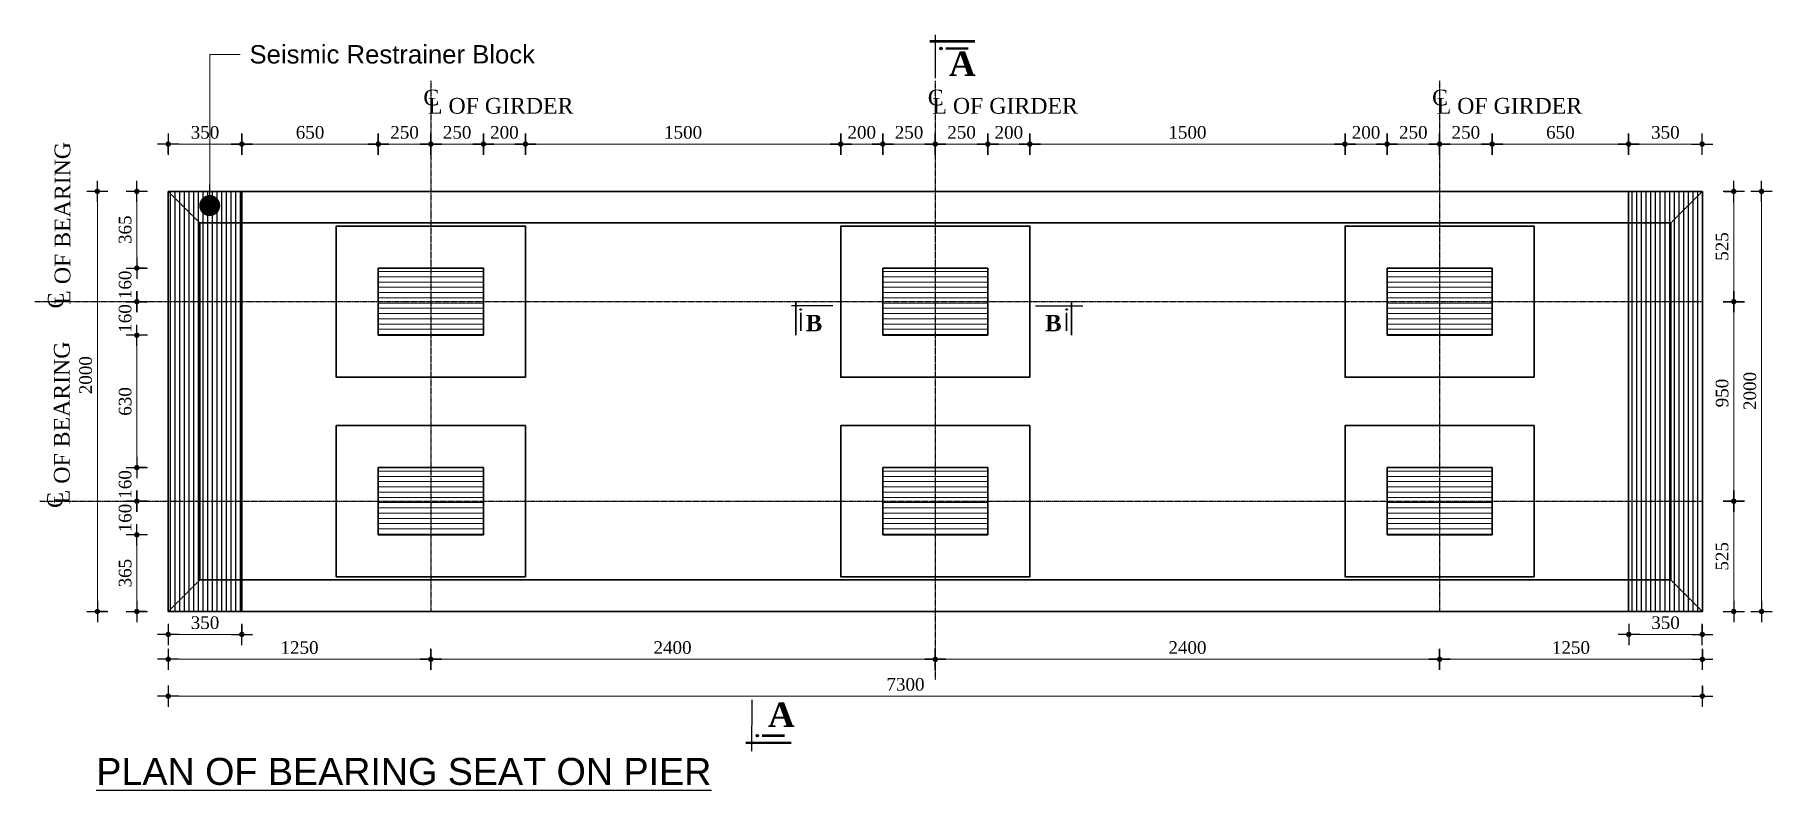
# Model space of a CAD drawing. Header units: millimetres. Extents: x -29779 to 80452, y -13100 to 39577.
# Drawn here: x -2467 to 5800, y -13100 to -9503 of the extents above; entities that cross this region are included whole.
import ezdxf

# ---------------------------------------------------------------- set-up
doc = ezdxf.new("R2010")
doc.units = ezdxf.units.MM
doc.header["$LTSCALE"] = 3
doc.linetypes.add('CENTER', pattern=[50.8, 31.75, -6.35, 6.35, -6.35])
doc.linetypes.add('DASHED', pattern=[19.05, 12.7, -6.35])
for name, color, linetype in [('Center Line', 34, 'Continuous'), ('dim', 4, 'Continuous'), ('Hatching', 35, 'Continuous'), ('Text', 7, 'Continuous')]:
    doc.layers.add(name, color=color, linetype=linetype)
for name, color, linetype, lineweight in [('Dimision', 4, 'Continuous', 13), ('hatch', 253, 'Continuous', 13), ('Pire Line', 11, 'Continuous', 30), ('Structue', 200, 'Continuous', 20)]:
    doc.layers.add(name, color=color, linetype=linetype, lineweight=lineweight)
doc.styles.add('Arial', font='arial.ttf', dxfattribs={"height": 85})
doc.styles.add('ROMANS', font='arial.ttf', dxfattribs={"height": 200})
doc.styles.get("Standard").update_dxf_attribs({"font": 'times.ttf'})
doc.dimstyles.new('Copy of ISO-90', dxfattribs={"dimtxt": 90, "dimasz": 0.7, "dimexe": 1, "dimexo": 60, "dimgap": 75, "dimtad": 1, "dimdec": 0, "dimlfac": -1, "dimzin": 1, "dimdsep": 46, "dimtxsty": 'Standard', "dimblk": 'DIM', "dimcen": 60, "dimclrd": 256, "dimclre": 256, "dimclrt": 256, "dimadec": 0, "dimazin": 0, "dimtfac": 1, "dimtdec": 0, "dimtix": 1, "dimtofl": 0, "dimtmove": 0, "dimatfit": 3, "dimldrblk": 'DOT', "dimfxl": 60, "dimfxlon": 1, "dimtolj": 1, "dimlwd": -1, "dimarcsym": 0})
doc.dimstyles.new('ISO-25', dxfattribs={"dimtxt": 15, "dimasz": 15, "dimexe": 20, "dimexo": 10.625, "dimgap": 15, "dimtad": 1, "dimdec": 1, "dimdsep": 46, "dimtxsty": 'Standard', "dimblk": 'DOT', "dimcen": 2.5, "dimclrd": 256, "dimclre": 256, "dimclrt": 256, "dimadec": 0, "dimazin": 0, "dimtfac": 1, "dimtdec": 1, "dimtix": 1, "dimtmove": 0, "dimatfit": 3, "dimldrblk": 'DOT', "dimfxl": 1, "dimlwd": -1, "dimarcsym": 0})
pattern_1 = [(90, (-399.633, -19430.44), (-22.225, 1e-15), [])]

msp = doc.modelspace()

# ---------------------------------------------------------------- texts
at = {"layer": 'Text', "style": 'Arial'}
msp.add_text('%%UPLAN OF BEARING SEAT ON PIER', height=128.25, dxfattribs=at).set_placement((-2174.49, -13074.27))
at = {"layer": 'Text', "insert": (-1445.62, -9552.42), "char_height": 87.5, "width": 1603.1605, "attachment_point": 1, "style": 'ROMANS'}
msp.add_mtext('Seismic Restrainer Block', dxfattribs=at)
at = {"layer": 'Text'}
for s, insert, char_height, width, attachment_point in [('{\\fTimes New Roman|b1|i0|c0|p18;A}', (1882.51, -9582.38), 117, 221.501, 1), ('{\\fTimes New Roman|b1|i0|c0|p18;B}', (1201.19, -10914.89), 78, 147.6673, 7), ('{\\fTimes New Roman|b1|i0|c0|p18;B}', (2418.64, -10914.89), 78, 147.6673, 9), ('{\\fTimes New Roman|b1|i0|c0|p18;A}', (1021.39, -12798.57), 117, 221.501, 7)]:
    msp.add_mtext(s, dxfattribs=dict(at, insert=insert, char_height=char_height, width=width, attachment_point=attachment_point))
at = {"layer": 'Text', "ltscale": 10, "char_height": 75, "width": 8235.4588, "attachment_point": 1}
for s, insert in [('C', (-618.41, -9764.51)), ('L OF GIRDER', (-596.3, -9803.85)), ('C', (1781.96, -9764.51)), ('L OF GIRDER', (1804.06, -9803.85)), ('C', (4181.59, -9764.51)), ('L OF GIRDER', (4203.7, -9803.85))]:
    msp.add_mtext(s, dxfattribs=dict(at, insert=insert))
at = {"layer": 'Text', "ltscale": 10, "char_height": 75, "width": 8235.4588, "attachment_point": 1, "rotation": 90}
for s, insert in [('L OF BEARING', (-2373.1, -10787.84)), ('C', (-2405, -10805.93)), ('L OF BEARING', (-2376.3, -11737.84)), ('C', (-2408.2, -11755.93))]:
    msp.add_mtext(s, dxfattribs=dict(at, insert=insert))

# ---------------------------------------------------------------- blocks, each defined once
blk = doc.blocks.new('DIM')
at = {"layer": 'dim'}
for p, q in [((-101, 0), (101, 0)), ((0, -101), (0, 101))]:
    blk.add_line(p, q, dxfattribs=at)
at = {"layer": 'dim', "const_width": 25.4}
blk.add_lwpolyline([(-13, 0, 1), (13, 0, 1)], format="xyb", close=True, dxfattribs=at)
blk = doc.blocks.new('*D28')
at = {"layer": 'Defpoints', "color": 0, "linetype": 'Continuous', "ltscale": 0.1, "transparency": 16777216}
for p in [(-1832.3, -12193.1), (-582.7, -12255.6), (-582.7, -12476.4)]:
    blk.add_point(p, dxfattribs=at)
at = {"layer": 'Dimision', "linetype": 'Continuous', "lineweight": -2, "ltscale": 0.1, "transparency": 16777216}
for p, q in [((-1832.3, -12431.4), (-1832.3, -12477.4)), ((-582.7, -12431.4), (-582.7, -12477.4))]:
    blk.add_line(p, q, dxfattribs=at)
at = {"layer": 'Dimision', "linetype": 'Continuous', "ltscale": 0.1, "transparency": 16777216}
blk.add_line((-1831.8, -12476.4), (-583.2, -12476.4), dxfattribs=at)
at = {"layer": 'Dimision', "linetype": 'Continuous', "ltscale": 0.1, "transparency": 16777216, "xscale": 0.5, "yscale": 0.5, "zscale": 0.5, "rotation": 180}
blk.add_blockref('DIM', (-1832.3, -12476.4), dxfattribs=at)
at = {"layer": 'Dimision', "linetype": 'Continuous', "ltscale": 0.1, "transparency": 16777216, "xscale": 0.5, "yscale": 0.5, "zscale": 0.5}
blk.add_blockref('DIM', (-582.7, -12476.4), dxfattribs=at)
at = {"layer": 'Dimision', "linetype": 'Continuous', "ltscale": 0.1, "transparency": 16777216, "insert": (-1207.5, -12420.8), "char_height": 60, "attachment_point": 5}
blk.add_mtext('\\A1;1250', dxfattribs=at)
blk = doc.blocks.new('_Dot')
at = {"color": 0, "linetype": 'ByBlock', "lineweight": -2}
blk.add_line((-0.5, 0), (-1, 0), dxfattribs=at)
at = {"color": 0, "linetype": 'ByBlock', "const_width": 0.5}
blk.add_lwpolyline([(-0.25, 0, 1), (0.25, 0, 1)], format="xyb", close=True, dxfattribs=at)
blk = doc.blocks.new('*D29')
at = {"layer": 'Defpoints', "color": 0, "linetype": 'Continuous', "ltscale": 0.1, "transparency": 16777216}
for p in [(-582.7, -12254.6), (1817.7, -12263.8), (1817.7, -12476.4)]:
    blk.add_point(p, dxfattribs=at)
at = {"layer": 'Dimision', "linetype": 'Continuous', "lineweight": -2, "ltscale": 0.1, "transparency": 16777216}
for p, q in [((-582.7, -12431.4), (-582.7, -12477.4)), ((1817.7, -12431.4), (1817.7, -12477.4))]:
    blk.add_line(p, q, dxfattribs=at)
at = {"layer": 'Dimision', "linetype": 'Continuous', "ltscale": 0.1, "transparency": 16777216}
blk.add_line((-582.2, -12476.4), (1817.2, -12476.4), dxfattribs=at)
at = {"layer": 'Dimision', "linetype": 'Continuous', "ltscale": 0.1, "transparency": 16777216, "xscale": 0.5, "yscale": 0.5, "zscale": 0.5, "rotation": 180}
blk.add_blockref('DIM', (-582.7, -12476.4), dxfattribs=at)
at = {"layer": 'Dimision', "linetype": 'Continuous', "ltscale": 0.1, "transparency": 16777216, "xscale": 0.5, "yscale": 0.5, "zscale": 0.5}
blk.add_blockref('DIM', (1817.7, -12476.4), dxfattribs=at)
at = {"layer": 'Dimision', "linetype": 'Continuous', "ltscale": 0.1, "transparency": 16777216, "insert": (567.5, -12420.8), "char_height": 60, "attachment_point": 5}
blk.add_mtext('\\A1;2400', dxfattribs=at)
blk = doc.blocks.new('*D30')
at = {"layer": 'Defpoints', "color": 0, "linetype": 'Continuous', "ltscale": 0.1, "transparency": 16777216}
for p in [(5467.7, -12248.8), (-1832.3, -12426.2), (5467.7, -12651.6)]:
    blk.add_point(p, dxfattribs=at)
at = {"layer": 'Dimision', "linetype": 'Continuous', "lineweight": -2, "ltscale": 0.1, "transparency": 16777216}
for p, q in [((-1832.3, -12606.6), (-1832.3, -12652.6)), ((5467.7, -12606.6), (5467.7, -12652.6))]:
    blk.add_line(p, q, dxfattribs=at)
at = {"layer": 'Dimision', "linetype": 'Continuous', "ltscale": 0.1, "transparency": 16777216}
blk.add_line((-1831.8, -12651.6), (5467.2, -12651.6), dxfattribs=at)
at = {"layer": 'Dimision', "linetype": 'Continuous', "ltscale": 0.1, "transparency": 16777216, "xscale": 0.5, "yscale": 0.5, "zscale": 0.5, "rotation": 180}
blk.add_blockref('DIM', (-1832.3, -12651.6), dxfattribs=at)
at = {"layer": 'Dimision', "linetype": 'Continuous', "ltscale": 0.1, "transparency": 16777216, "xscale": 0.5, "yscale": 0.5, "zscale": 0.5}
blk.add_blockref('DIM', (5467.7, -12651.6), dxfattribs=at)
at = {"layer": 'Dimision', "linetype": 'Continuous', "ltscale": 0.1, "transparency": 16777216, "insert": (1675.9, -12596), "char_height": 60, "attachment_point": 5}
blk.add_mtext('\\A1;7300', dxfattribs=at)
blk = doc.blocks.new('*D31')
at = {"layer": 'Defpoints', "color": 0, "linetype": 'Continuous', "ltscale": 0.1, "transparency": 16777216}
for p in [(5392.9, -10248.8), (5617.2, -10248.8), (5395, -10773.8)]:
    blk.add_point(p, dxfattribs=at)
at = {"layer": 'Dimision', "linetype": 'Continuous', "lineweight": -2, "ltscale": 0.1, "transparency": 16777216}
for p, q in [((5572.2, -10248.8), (5618.2, -10248.8)), ((5572.2, -10773.8), (5618.2, -10773.8))]:
    blk.add_line(p, q, dxfattribs=at)
at = {"layer": 'Dimision', "linetype": 'Continuous', "ltscale": 0.1, "transparency": 16777216}
blk.add_line((5617.2, -10773.3), (5617.2, -10249.3), dxfattribs=at)
at = {"layer": 'Dimision', "linetype": 'Continuous', "ltscale": 0.1, "transparency": 16777216, "xscale": 0.5, "yscale": 0.5, "zscale": 0.5}
for p, rotation in [((5617.2, -10248.8), 90), ((5617.2, -10773.8), 270)]:
    blk.add_blockref('DIM', p, dxfattribs=dict(at, rotation=rotation))
at = {"layer": 'Dimision', "linetype": 'Continuous', "ltscale": 0.1, "transparency": 16777216, "insert": (5561.7, -10511.3), "char_height": 60, "attachment_point": 5, "rotation": 90}
blk.add_mtext('\\A1;525', dxfattribs=at)
blk = doc.blocks.new('*D32')
at = {"layer": 'Defpoints', "color": 0, "linetype": 'Continuous', "ltscale": 0.1, "transparency": 16777216}
for p in [(-2169.6, -10248.8), (-1949.7, -10248.8), (-1995.3, -12248.8)]:
    blk.add_point(p, dxfattribs=at)
at = {"layer": 'Dimision', "linetype": 'Continuous', "lineweight": -2, "ltscale": 0.1, "transparency": 16777216}
for p, q in [((-2124.6, -10248.8), (-2170.6, -10248.8)), ((-2124.6, -12248.8), (-2170.6, -12248.8))]:
    blk.add_line(p, q, dxfattribs=at)
at = {"layer": 'Dimision', "linetype": 'Continuous', "ltscale": 0.1, "transparency": 16777216}
blk.add_line((-2169.6, -12248.3), (-2169.6, -10249.3), dxfattribs=at)
at = {"layer": 'Dimision', "linetype": 'Continuous', "ltscale": 0.1, "transparency": 16777216, "xscale": 0.5, "yscale": 0.5, "zscale": 0.5}
for p, rotation in [((-2169.6, -10248.8), 90), ((-2169.6, -12248.8), 270)]:
    blk.add_blockref('DIM', p, dxfattribs=dict(at, rotation=rotation))
at = {"layer": 'Dimision', "linetype": 'Continuous', "ltscale": 0.1, "transparency": 16777216, "insert": (-2225.1, -11123.8), "char_height": 60, "attachment_point": 5, "rotation": 90}
blk.add_mtext('\\A1;2000', dxfattribs=at)
blk = doc.blocks.new('*D33')
at = {"layer": 'Defpoints', "color": 0, "linetype": 'Continuous', "ltscale": 0.1, "transparency": 16777216}
for p in [(5395, -11723.8), (5392.9, -12248.8), (5617.2, -12248.8)]:
    blk.add_point(p, dxfattribs=at)
at = {"layer": 'Dimision', "linetype": 'Continuous', "lineweight": -2, "ltscale": 0.1, "transparency": 16777216}
for p, q in [((5572.2, -11723.8), (5618.2, -11723.8)), ((5572.2, -12248.8), (5618.2, -12248.8))]:
    blk.add_line(p, q, dxfattribs=at)
at = {"layer": 'Dimision', "linetype": 'Continuous', "ltscale": 0.1, "transparency": 16777216}
blk.add_line((5617.2, -11724.3), (5617.2, -12248.3), dxfattribs=at)
at = {"layer": 'Dimision', "linetype": 'Continuous', "ltscale": 0.1, "transparency": 16777216, "xscale": 0.5, "yscale": 0.5, "zscale": 0.5}
for p, rotation in [((5617.2, -11723.8), 90), ((5617.2, -12248.8), 270)]:
    blk.add_blockref('DIM', p, dxfattribs=dict(at, rotation=rotation))
at = {"layer": 'Dimision', "linetype": 'Continuous', "ltscale": 0.1, "transparency": 16777216, "insert": (5561.7, -11986.3), "char_height": 60, "attachment_point": 5, "rotation": 90}
blk.add_mtext('\\A1;525', dxfattribs=at)
blk = doc.blocks.new('*D34')
at = {"layer": 'Defpoints', "color": 0, "linetype": 'Continuous', "ltscale": 0.1, "transparency": 16777216}
for p in [(5445.7, -10773.8), (5443.6, -11723.8), (5617.5, -11723.8)]:
    blk.add_point(p, dxfattribs=at)
at = {"layer": 'Dimision', "linetype": 'Continuous', "lineweight": -2, "ltscale": 0.1, "transparency": 16777216}
for p, q in [((5572.5, -10773.8), (5618.5, -10773.8)), ((5572.5, -11723.8), (5618.5, -11723.8))]:
    blk.add_line(p, q, dxfattribs=at)
at = {"layer": 'Dimision', "linetype": 'Continuous', "ltscale": 0.1, "transparency": 16777216}
blk.add_line((5617.5, -10774.3), (5617.5, -11723.3), dxfattribs=at)
at = {"layer": 'Dimision', "linetype": 'Continuous', "ltscale": 0.1, "transparency": 16777216, "xscale": 0.5, "yscale": 0.5, "zscale": 0.5}
for p, rotation in [((5617.5, -10773.8), 90), ((5617.5, -11723.8), 270)]:
    blk.add_blockref('DIM', p, dxfattribs=dict(at, rotation=rotation))
at = {"layer": 'Dimision', "linetype": 'Continuous', "ltscale": 0.1, "transparency": 16777216, "insert": (5561.9, -11208.8), "char_height": 60, "attachment_point": 5, "rotation": 90}
blk.add_mtext('\\A1;950', dxfattribs=at)
blk = doc.blocks.new('*D35')
at = {"layer": 'Defpoints', "color": 0, "linetype": 'Continuous', "ltscale": 0.1, "transparency": 16777216}
for p in [(-582.7, -10023.6), (-582.7, -10463.8), (-832.7, -10928.8)]:
    blk.add_point(p, dxfattribs=at)
at = {"layer": 'Dimision', "linetype": 'Continuous', "lineweight": -2, "ltscale": 0.1, "transparency": 16777216}
for p, q in [((-832.7, -10068.6), (-832.7, -10022.6)), ((-582.7, -10068.6), (-582.7, -10022.6))]:
    blk.add_line(p, q, dxfattribs=at)
at = {"layer": 'Dimision', "linetype": 'Continuous', "ltscale": 0.1, "transparency": 16777216}
blk.add_line((-832.2, -10023.6), (-583.2, -10023.6), dxfattribs=at)
at = {"layer": 'Dimision', "linetype": 'Continuous', "ltscale": 0.1, "transparency": 16777216, "xscale": 0.5, "yscale": 0.5, "zscale": 0.5, "rotation": 180}
blk.add_blockref('DIM', (-832.7, -10023.6), dxfattribs=at)
at = {"layer": 'Dimision', "linetype": 'Continuous', "ltscale": 0.1, "transparency": 16777216, "xscale": 0.5, "yscale": 0.5, "zscale": 0.5}
blk.add_blockref('DIM', (-582.7, -10023.6), dxfattribs=at)
at = {"layer": 'Dimision', "linetype": 'Continuous', "ltscale": 0.1, "transparency": 16777216, "insert": (-707.7, -9968.1), "char_height": 60, "attachment_point": 5}
blk.add_mtext('\\A1;250', dxfattribs=at)
blk = doc.blocks.new('*D36')
at = {"layer": 'Defpoints', "color": 0, "linetype": 'Continuous', "ltscale": 0.1, "transparency": 16777216}
for p in [(-332.7, -10023.6), (-582.7, -10463.8), (-332.7, -10928.8)]:
    blk.add_point(p, dxfattribs=at)
at = {"layer": 'Dimision', "linetype": 'Continuous', "lineweight": -2, "ltscale": 0.1, "transparency": 16777216}
for p, q in [((-582.7, -10068.6), (-582.7, -10022.6)), ((-332.7, -10068.6), (-332.7, -10022.6))]:
    blk.add_line(p, q, dxfattribs=at)
at = {"layer": 'Dimision', "linetype": 'Continuous', "ltscale": 0.1, "transparency": 16777216}
blk.add_line((-582.2, -10023.6), (-333.2, -10023.6), dxfattribs=at)
at = {"layer": 'Dimision', "linetype": 'Continuous', "ltscale": 0.1, "transparency": 16777216, "xscale": 0.5, "yscale": 0.5, "zscale": 0.5, "rotation": 180}
blk.add_blockref('DIM', (-582.7, -10023.6), dxfattribs=at)
at = {"layer": 'Dimision', "linetype": 'Continuous', "ltscale": 0.1, "transparency": 16777216, "xscale": 0.5, "yscale": 0.5, "zscale": 0.5}
blk.add_blockref('DIM', (-332.7, -10023.6), dxfattribs=at)
at = {"layer": 'Dimision', "linetype": 'Continuous', "ltscale": 0.1, "transparency": 16777216, "insert": (-457.7, -9968.1), "char_height": 60, "attachment_point": 5}
blk.add_mtext('\\A1;250', dxfattribs=at)
blk = doc.blocks.new('*D37')
at = {"layer": 'Defpoints', "color": 0, "linetype": 'Continuous', "ltscale": 0.1, "transparency": 16777216}
for p in [(-832.7, -10023.6), (-1482.3, -10248.8), (-832.7, -10248.8)]:
    blk.add_point(p, dxfattribs=at)
at = {"layer": 'Dimision', "linetype": 'Continuous', "lineweight": -2, "ltscale": 0.1, "transparency": 16777216}
for p, q in [((-1482.3, -10068.6), (-1482.3, -10022.6)), ((-832.7, -10068.6), (-832.7, -10022.6))]:
    blk.add_line(p, q, dxfattribs=at)
at = {"layer": 'Dimision', "linetype": 'Continuous', "ltscale": 0.1, "transparency": 16777216}
blk.add_line((-1481.8, -10023.6), (-833.2, -10023.6), dxfattribs=at)
at = {"layer": 'Dimision', "linetype": 'Continuous', "ltscale": 0.1, "transparency": 16777216, "xscale": 0.5, "yscale": 0.5, "zscale": 0.5, "rotation": 180}
blk.add_blockref('DIM', (-1482.3, -10023.6), dxfattribs=at)
at = {"layer": 'Dimision', "linetype": 'Continuous', "ltscale": 0.1, "transparency": 16777216, "xscale": 0.5, "yscale": 0.5, "zscale": 0.5}
blk.add_blockref('DIM', (-832.7, -10023.6), dxfattribs=at)
at = {"layer": 'Dimision', "linetype": 'Continuous', "ltscale": 0.1, "transparency": 16777216, "insert": (-1157.5, -9968.1), "char_height": 60, "attachment_point": 5}
blk.add_mtext('\\A1;650', dxfattribs=at)
blk = doc.blocks.new('*D38')
at = {"layer": 'Defpoints', "color": 0, "linetype": 'Continuous', "ltscale": 0.1, "transparency": 16777216}
for p in [(-132.7, -10023.6), (-332.7, -10248.8), (-132.7, -10248.8)]:
    blk.add_point(p, dxfattribs=at)
at = {"layer": 'Dimision', "linetype": 'Continuous', "lineweight": -2, "ltscale": 0.1, "transparency": 16777216}
for p, q in [((-332.7, -10068.6), (-332.7, -10022.6)), ((-132.7, -10068.6), (-132.7, -10022.6))]:
    blk.add_line(p, q, dxfattribs=at)
at = {"layer": 'Dimision', "linetype": 'Continuous', "ltscale": 0.1, "transparency": 16777216}
blk.add_line((-332.2, -10023.6), (-133.2, -10023.6), dxfattribs=at)
at = {"layer": 'Dimision', "linetype": 'Continuous', "ltscale": 0.1, "transparency": 16777216, "xscale": 0.5, "yscale": 0.5, "zscale": 0.5, "rotation": 180}
blk.add_blockref('DIM', (-332.7, -10023.6), dxfattribs=at)
at = {"layer": 'Dimision', "linetype": 'Continuous', "ltscale": 0.1, "transparency": 16777216, "xscale": 0.5, "yscale": 0.5, "zscale": 0.5}
blk.add_blockref('DIM', (-132.7, -10023.6), dxfattribs=at)
at = {"layer": 'Dimision', "linetype": 'Continuous', "ltscale": 0.1, "transparency": 16777216, "insert": (-232.7, -9968.1), "char_height": 60, "attachment_point": 5}
blk.add_mtext('\\A1;200', dxfattribs=at)
blk = doc.blocks.new('*D39')
at = {"layer": 'Defpoints', "color": 0, "linetype": 'Continuous', "ltscale": 0.1, "transparency": 16777216}
for p in [(1367.7, -10023.6), (-132.7, -10398.8), (1367.7, -10672.4)]:
    blk.add_point(p, dxfattribs=at)
at = {"layer": 'Dimision', "linetype": 'Continuous', "lineweight": -2, "ltscale": 0.1, "transparency": 16777216}
for p, q in [((-132.7, -10068.6), (-132.7, -10022.6)), ((1367.7, -10068.6), (1367.7, -10022.6))]:
    blk.add_line(p, q, dxfattribs=at)
at = {"layer": 'Dimision', "linetype": 'Continuous', "ltscale": 0.1, "transparency": 16777216}
blk.add_line((-132.2, -10023.6), (1367.2, -10023.6), dxfattribs=at)
at = {"layer": 'Dimision', "linetype": 'Continuous', "ltscale": 0.1, "transparency": 16777216, "xscale": 0.5, "yscale": 0.5, "zscale": 0.5, "rotation": 180}
blk.add_blockref('DIM', (-132.7, -10023.6), dxfattribs=at)
at = {"layer": 'Dimision', "linetype": 'Continuous', "ltscale": 0.1, "transparency": 16777216, "xscale": 0.5, "yscale": 0.5, "zscale": 0.5}
blk.add_blockref('DIM', (1367.7, -10023.6), dxfattribs=at)
at = {"layer": 'Dimision', "linetype": 'Continuous', "ltscale": 0.1, "transparency": 16777216, "insert": (617.5, -9968.1), "char_height": 60, "attachment_point": 5}
blk.add_mtext('\\A1;1500', dxfattribs=at)
blk = doc.blocks.new('*D40')
at = {"layer": 'Defpoints', "color": 0, "linetype": 'Continuous', "ltscale": 0.1, "transparency": 16777216}
for p in [(-1482.3, -10023.6), (-1832.3, -10248.8), (-1482.3, -10248.8)]:
    blk.add_point(p, dxfattribs=at)
at = {"layer": 'Dimision', "linetype": 'Continuous', "lineweight": -2, "ltscale": 0.1, "transparency": 16777216}
for p, q in [((-1832.3, -10068.6), (-1832.3, -10022.6)), ((-1482.3, -10068.6), (-1482.3, -10022.6))]:
    blk.add_line(p, q, dxfattribs=at)
at = {"layer": 'Dimision', "linetype": 'Continuous', "ltscale": 0.1, "transparency": 16777216}
blk.add_line((-1831.8, -10023.6), (-1482.8, -10023.6), dxfattribs=at)
at = {"layer": 'Dimision', "linetype": 'Continuous', "ltscale": 0.1, "transparency": 16777216, "xscale": 0.5, "yscale": 0.5, "zscale": 0.5, "rotation": 180}
blk.add_blockref('DIM', (-1832.3, -10023.6), dxfattribs=at)
at = {"layer": 'Dimision', "linetype": 'Continuous', "ltscale": 0.1, "transparency": 16777216, "xscale": 0.5, "yscale": 0.5, "zscale": 0.5}
blk.add_blockref('DIM', (-1482.3, -10023.6), dxfattribs=at)
at = {"layer": 'Dimision', "linetype": 'Continuous', "ltscale": 0.1, "transparency": 16777216, "insert": (-1657.3, -9968.1), "char_height": 60, "attachment_point": 5}
blk.add_mtext('\\A1;350', dxfattribs=at)
blk = doc.blocks.new('*D41')
at = {"layer": 'Defpoints', "color": 0, "linetype": 'Continuous', "ltscale": 0.1, "transparency": 16777216}
for p in [(5720.2, -10248.8), (5749.6, -10248.8), (5720.2, -12248.8)]:
    blk.add_point(p, dxfattribs=at)
at = {"layer": 'Dimision', "linetype": 'Continuous', "lineweight": -2, "ltscale": 0.1, "transparency": 16777216}
for p, q in [((5749.6, -10248.8), (5750.6, -10248.8)), ((5749.6, -12248.8), (5750.6, -12248.8))]:
    blk.add_line(p, q, dxfattribs=at)
at = {"layer": 'Dimision', "linetype": 'Continuous', "ltscale": 0.1, "transparency": 16777216}
blk.add_line((5749.6, -12248.3), (5749.6, -10249.3), dxfattribs=at)
at = {"layer": 'Dimision', "linetype": 'Continuous', "ltscale": 0.1, "transparency": 16777216, "xscale": 0.5, "yscale": 0.5, "zscale": 0.5}
for p, rotation in [((5749.6, -10248.8), 90), ((5749.6, -12248.8), 270)]:
    blk.add_blockref('DIM', p, dxfattribs=dict(at, rotation=rotation))
at = {"layer": 'Dimision', "linetype": 'Continuous', "ltscale": 0.1, "transparency": 16777216, "insert": (5694.1, -11198.8), "char_height": 60, "attachment_point": 5, "rotation": 90}
blk.add_mtext('\\A1;2000', dxfattribs=at)
blk = doc.blocks.new('*D43')
at = {"layer": 'Defpoints', "color": 0, "linetype": 'Continuous', "ltscale": 0.1, "transparency": 16777216}
for p in [(5467.7, -12193.1), (4217.3, -12255.6), (4217.3, -12476.4)]:
    blk.add_point(p, dxfattribs=at)
at = {"layer": 'Dimision', "linetype": 'Continuous', "lineweight": -2, "ltscale": 0.1, "transparency": 16777216}
for p, q in [((4217.3, -12431.4), (4217.3, -12477.4)), ((5467.7, -12431.4), (5467.7, -12477.4))]:
    blk.add_line(p, q, dxfattribs=at)
at = {"layer": 'Dimision', "linetype": 'Continuous', "ltscale": 0.1, "transparency": 16777216}
blk.add_line((5467.2, -12476.4), (4217.8, -12476.4), dxfattribs=at)
at = {"layer": 'Dimision', "linetype": 'Continuous', "ltscale": 0.1, "transparency": 16777216, "xscale": 0.5, "yscale": 0.5, "zscale": 0.5, "rotation": 180}
blk.add_blockref('DIM', (4217.3, -12476.4), dxfattribs=at)
at = {"layer": 'Dimision', "linetype": 'Continuous', "ltscale": 0.1, "transparency": 16777216, "xscale": 0.5, "yscale": 0.5, "zscale": 0.5}
blk.add_blockref('DIM', (5467.7, -12476.4), dxfattribs=at)
at = {"layer": 'Dimision', "linetype": 'Continuous', "ltscale": 0.1, "transparency": 16777216, "insert": (4842.5, -12420.8), "char_height": 60, "attachment_point": 5}
blk.add_mtext('\\A1;1250', dxfattribs=at)
blk = doc.blocks.new('*D44')
at = {"layer": 'Defpoints', "color": 0, "linetype": 'Continuous', "ltscale": 0.1, "transparency": 16777216}
for p in [(5117, -10023.6), (5117, -10248.8), (5466.7, -10248.8)]:
    blk.add_point(p, dxfattribs=at)
at = {"layer": 'Dimision', "linetype": 'Continuous', "lineweight": -2, "ltscale": 0.1, "transparency": 16777216}
for p, q in [((5117, -10068.6), (5117, -10022.6)), ((5466.7, -10068.6), (5466.7, -10022.6))]:
    blk.add_line(p, q, dxfattribs=at)
at = {"layer": 'Dimision', "linetype": 'Continuous', "ltscale": 0.1, "transparency": 16777216}
blk.add_line((5466.2, -10023.6), (5117.5, -10023.6), dxfattribs=at)
at = {"layer": 'Dimision', "linetype": 'Continuous', "ltscale": 0.1, "transparency": 16777216, "xscale": 0.5, "yscale": 0.5, "zscale": 0.5, "rotation": 180}
blk.add_blockref('DIM', (5117, -10023.6), dxfattribs=at)
at = {"layer": 'Dimision', "linetype": 'Continuous', "ltscale": 0.1, "transparency": 16777216, "xscale": 0.5, "yscale": 0.5, "zscale": 0.5}
blk.add_blockref('DIM', (5466.7, -10023.6), dxfattribs=at)
at = {"layer": 'Dimision', "linetype": 'Continuous', "ltscale": 0.1, "transparency": 16777216, "insert": (5291.8, -9968.1), "char_height": 60, "attachment_point": 5}
blk.add_mtext('\\A1;350', dxfattribs=at)
blk = doc.blocks.new('*D91')
at = {"layer": 'Defpoints', "color": 0, "linetype": 'Continuous', "ltscale": 0.1, "transparency": 16777216}
for p in [(-1981.6, -10773.8), (-832.7, -10773.8), (-832.7, -10933.8)]:
    blk.add_point(p, dxfattribs=at)
at = {"layer": 'Dimision', "linetype": 'Continuous', "lineweight": -2, "ltscale": 0.1, "transparency": 16777216}
for p, q in [((-1936.6, -10773.8), (-1982.6, -10773.8)), ((-1936.6, -10933.8), (-1982.6, -10933.8))]:
    blk.add_line(p, q, dxfattribs=at)
at = {"layer": 'Dimision', "linetype": 'Continuous', "ltscale": 0.1, "transparency": 16777216}
for p, q in [((-1981.6, -10773.3), (-1981.6, -10772.8)), ((-1981.6, -10934.3), (-1981.6, -10934.8))]:
    blk.add_line(p, q, dxfattribs=at)
at = {"layer": 'Dimision', "linetype": 'Continuous', "ltscale": 0.1, "transparency": 16777216, "xscale": 0.5, "yscale": 0.5, "zscale": 0.5}
for p, rotation in [((-1981.6, -10773.8), 270), ((-1981.6, -10933.8), 90)]:
    blk.add_blockref('DIM', p, dxfattribs=dict(at, rotation=rotation))
at = {"layer": 'Dimision', "linetype": 'Continuous', "ltscale": 0.1, "transparency": 16777216, "insert": (-2037.2, -10853.8), "char_height": 60, "attachment_point": 5, "rotation": 90}
blk.add_mtext('\\A1;160', dxfattribs=at)
blk = doc.blocks.new('*D92')
at = {"layer": 'Defpoints', "color": 0, "linetype": 'Continuous', "ltscale": 0.1, "transparency": 16777216}
for p in [(-1981.6, -10613.8), (-832.7, -10613.8), (-832.7, -10773.8)]:
    blk.add_point(p, dxfattribs=at)
at = {"layer": 'Dimision', "linetype": 'Continuous', "lineweight": -2, "ltscale": 0.1, "transparency": 16777216}
for p, q in [((-1936.6, -10613.8), (-1982.6, -10613.8)), ((-1936.6, -10773.8), (-1982.6, -10773.8))]:
    blk.add_line(p, q, dxfattribs=at)
at = {"layer": 'Dimision', "linetype": 'Continuous', "ltscale": 0.1, "transparency": 16777216}
for p, q in [((-1981.6, -10613.3), (-1981.6, -10612.8)), ((-1981.6, -10774.3), (-1981.6, -10774.8))]:
    blk.add_line(p, q, dxfattribs=at)
at = {"layer": 'Dimision', "linetype": 'Continuous', "ltscale": 0.1, "transparency": 16777216, "xscale": 0.5, "yscale": 0.5, "zscale": 0.5}
for p, rotation in [((-1981.6, -10613.8), 270), ((-1981.6, -10773.8), 90)]:
    blk.add_blockref('DIM', p, dxfattribs=dict(at, rotation=rotation))
at = {"layer": 'Dimision', "linetype": 'Continuous', "ltscale": 0.1, "transparency": 16777216, "insert": (-2037.2, -10693.8), "char_height": 60, "attachment_point": 5, "rotation": 90}
blk.add_mtext('\\A1;160', dxfattribs=at)
blk = doc.blocks.new('*D93')
at = {"layer": 'Defpoints', "color": 0, "linetype": 'Continuous', "ltscale": 0.1, "transparency": 16777216}
for p in [(-1981.6, -10248.8), (-1482.3, -10248.8), (-557.7, -10613.8)]:
    blk.add_point(p, dxfattribs=at)
at = {"layer": 'Dimision', "linetype": 'Continuous', "lineweight": -2, "ltscale": 0.1, "transparency": 16777216}
for p, q in [((-1936.6, -10248.8), (-1982.6, -10248.8)), ((-1936.6, -10613.8), (-1982.6, -10613.8))]:
    blk.add_line(p, q, dxfattribs=at)
at = {"layer": 'Dimision', "linetype": 'Continuous', "ltscale": 0.1, "transparency": 16777216}
blk.add_line((-1981.6, -10613.3), (-1981.6, -10249.3), dxfattribs=at)
at = {"layer": 'Dimision', "linetype": 'Continuous', "ltscale": 0.1, "transparency": 16777216, "xscale": 0.5, "yscale": 0.5, "zscale": 0.5}
for p, rotation in [((-1981.6, -10248.8), 90), ((-1981.6, -10613.8), 270)]:
    blk.add_blockref('DIM', p, dxfattribs=dict(at, rotation=rotation))
at = {"layer": 'Dimision', "linetype": 'Continuous', "ltscale": 0.1, "transparency": 16777216, "insert": (-2037.2, -10431.3), "char_height": 60, "attachment_point": 5, "rotation": 90}
blk.add_mtext('\\A1;365', dxfattribs=at)
blk = doc.blocks.new('*D94')
at = {"layer": 'Defpoints', "color": 0, "linetype": 'Continuous', "ltscale": 0.1, "transparency": 16777216}
for p in [(-832.7, -10933.8), (-1981.6, -11563.8), (-832.7, -11563.8)]:
    blk.add_point(p, dxfattribs=at)
at = {"layer": 'Dimision', "linetype": 'Continuous', "lineweight": -2, "ltscale": 0.1, "transparency": 16777216}
for p, q in [((-1936.6, -10933.8), (-1982.6, -10933.8)), ((-1936.6, -11563.8), (-1982.6, -11563.8))]:
    blk.add_line(p, q, dxfattribs=at)
at = {"layer": 'Dimision', "linetype": 'Continuous', "ltscale": 0.1, "transparency": 16777216}
blk.add_line((-1981.6, -10934.3), (-1981.6, -11563.3), dxfattribs=at)
at = {"layer": 'Dimision', "linetype": 'Continuous', "ltscale": 0.1, "transparency": 16777216, "xscale": 0.5, "yscale": 0.5, "zscale": 0.5}
for p, rotation in [((-1981.6, -10933.8), 90), ((-1981.6, -11563.8), 270)]:
    blk.add_blockref('DIM', p, dxfattribs=dict(at, rotation=rotation))
at = {"layer": 'Dimision', "linetype": 'Continuous', "ltscale": 0.1, "transparency": 16777216, "insert": (-2037.2, -11248.8), "char_height": 60, "attachment_point": 5, "rotation": 90}
blk.add_mtext('\\A1;630', dxfattribs=at)
blk = doc.blocks.new('*D95')
at = {"layer": 'Defpoints', "color": 0, "linetype": 'Continuous', "ltscale": 0.1, "transparency": 16777216}
for p in [(-832.7, -11563.8), (-1981.6, -11723.8), (-832.7, -11723.8)]:
    blk.add_point(p, dxfattribs=at)
at = {"layer": 'Dimision', "linetype": 'Continuous', "lineweight": -2, "ltscale": 0.1, "transparency": 16777216}
for p, q in [((-1936.6, -11563.8), (-1982.6, -11563.8)), ((-1936.6, -11723.8), (-1982.6, -11723.8))]:
    blk.add_line(p, q, dxfattribs=at)
at = {"layer": 'Dimision', "linetype": 'Continuous', "ltscale": 0.1, "transparency": 16777216}
for p, q in [((-1981.6, -11563.3), (-1981.6, -11562.8)), ((-1981.6, -11724.3), (-1981.6, -11724.8))]:
    blk.add_line(p, q, dxfattribs=at)
at = {"layer": 'Dimision', "linetype": 'Continuous', "ltscale": 0.1, "transparency": 16777216, "xscale": 0.5, "yscale": 0.5, "zscale": 0.5}
for p, rotation in [((-1981.6, -11563.8), 270), ((-1981.6, -11723.8), 90)]:
    blk.add_blockref('DIM', p, dxfattribs=dict(at, rotation=rotation))
at = {"layer": 'Dimision', "linetype": 'Continuous', "ltscale": 0.1, "transparency": 16777216, "insert": (-2037.2, -11643.8), "char_height": 60, "attachment_point": 5, "rotation": 90}
blk.add_mtext('\\A1;160', dxfattribs=at)
blk = doc.blocks.new('*D96')
at = {"layer": 'Defpoints', "color": 0, "linetype": 'Continuous', "ltscale": 0.1, "transparency": 16777216}
for p in [(-832.7, -11723.8), (-1981.6, -11883.8), (-832.7, -11883.8)]:
    blk.add_point(p, dxfattribs=at)
at = {"layer": 'Dimision', "linetype": 'Continuous', "lineweight": -2, "ltscale": 0.1, "transparency": 16777216}
for p, q in [((-1936.6, -11723.8), (-1982.6, -11723.8)), ((-1936.6, -11883.8), (-1982.6, -11883.8))]:
    blk.add_line(p, q, dxfattribs=at)
at = {"layer": 'Dimision', "linetype": 'Continuous', "ltscale": 0.1, "transparency": 16777216}
for p, q in [((-1981.6, -11723.3), (-1981.6, -11722.8)), ((-1981.6, -11884.3), (-1981.6, -11884.8))]:
    blk.add_line(p, q, dxfattribs=at)
at = {"layer": 'Dimision', "linetype": 'Continuous', "ltscale": 0.1, "transparency": 16777216, "xscale": 0.5, "yscale": 0.5, "zscale": 0.5}
for p, rotation in [((-1981.6, -11723.8), 270), ((-1981.6, -11883.8), 90)]:
    blk.add_blockref('DIM', p, dxfattribs=dict(at, rotation=rotation))
at = {"layer": 'Dimision', "linetype": 'Continuous', "ltscale": 0.1, "transparency": 16777216, "insert": (-2037.2, -11803.8), "char_height": 60, "attachment_point": 5, "rotation": 90}
blk.add_mtext('\\A1;160', dxfattribs=at)
blk = doc.blocks.new('*D97')
at = {"layer": 'Defpoints', "color": 0, "linetype": 'Continuous', "ltscale": 0.1, "transparency": 16777216}
for p in [(-832.7, -11883.8), (-1981.6, -12248.8), (-1832.3, -12248.8)]:
    blk.add_point(p, dxfattribs=at)
at = {"layer": 'Dimision', "linetype": 'Continuous', "lineweight": -2, "ltscale": 0.1, "transparency": 16777216}
for p, q in [((-1936.6, -11883.8), (-1982.6, -11883.8)), ((-1936.6, -12248.8), (-1982.6, -12248.8))]:
    blk.add_line(p, q, dxfattribs=at)
at = {"layer": 'Dimision', "linetype": 'Continuous', "ltscale": 0.1, "transparency": 16777216}
blk.add_line((-1981.6, -11884.3), (-1981.6, -12248.3), dxfattribs=at)
at = {"layer": 'Dimision', "linetype": 'Continuous', "ltscale": 0.1, "transparency": 16777216, "xscale": 0.5, "yscale": 0.5, "zscale": 0.5}
for p, rotation in [((-1981.6, -11883.8), 90), ((-1981.6, -12248.8), 270)]:
    blk.add_blockref('DIM', p, dxfattribs=dict(at, rotation=rotation))
at = {"layer": 'Dimision', "linetype": 'Continuous', "ltscale": 0.1, "transparency": 16777216, "insert": (-2037.2, -12066.3), "char_height": 60, "attachment_point": 5, "rotation": 90}
blk.add_mtext('\\A1;365', dxfattribs=at)
blk = doc.blocks.new('*D98')
at = {"layer": 'Defpoints', "color": 0, "linetype": 'Continuous', "ltscale": 0.1, "transparency": 16777216}
for p in [(1817.7, -12254.6), (4217.3, -12263.8), (4217.3, -12476.4)]:
    blk.add_point(p, dxfattribs=at)
at = {"layer": 'Dimision', "linetype": 'Continuous', "lineweight": -2, "ltscale": 0.1, "transparency": 16777216}
for p, q in [((1817.7, -12431.4), (1817.7, -12477.4)), ((4217.3, -12431.4), (4217.3, -12477.4))]:
    blk.add_line(p, q, dxfattribs=at)
at = {"layer": 'Dimision', "linetype": 'Continuous', "ltscale": 0.1, "transparency": 16777216}
blk.add_line((1818.2, -12476.4), (4216.8, -12476.4), dxfattribs=at)
at = {"layer": 'Dimision', "linetype": 'Continuous', "ltscale": 0.1, "transparency": 16777216, "xscale": 0.5, "yscale": 0.5, "zscale": 0.5, "rotation": 180}
blk.add_blockref('DIM', (1817.7, -12476.4), dxfattribs=at)
at = {"layer": 'Dimision', "linetype": 'Continuous', "ltscale": 0.1, "transparency": 16777216, "xscale": 0.5, "yscale": 0.5, "zscale": 0.5}
blk.add_blockref('DIM', (4217.3, -12476.4), dxfattribs=at)
at = {"layer": 'Dimision', "linetype": 'Continuous', "ltscale": 0.1, "transparency": 16777216, "insert": (3017.5, -12420.8), "char_height": 60, "attachment_point": 5}
blk.add_mtext('\\A1;2400', dxfattribs=at)
blk = doc.blocks.new('*D99')
at = {"layer": 'Defpoints', "color": 0, "linetype": 'Continuous', "ltscale": 0.1, "transparency": 16777216}
for p in [(1817.7, -10023.6), (1817.7, -10463.8), (1567.7, -10928.8)]:
    blk.add_point(p, dxfattribs=at)
at = {"layer": 'Dimision', "linetype": 'Continuous', "lineweight": -2, "ltscale": 0.1, "transparency": 16777216}
for p, q in [((1567.7, -10068.6), (1567.7, -10022.6)), ((1817.7, -10068.6), (1817.7, -10022.6))]:
    blk.add_line(p, q, dxfattribs=at)
at = {"layer": 'Dimision', "linetype": 'Continuous', "ltscale": 0.1, "transparency": 16777216}
blk.add_line((1568.2, -10023.6), (1817.2, -10023.6), dxfattribs=at)
at = {"layer": 'Dimision', "linetype": 'Continuous', "ltscale": 0.1, "transparency": 16777216, "xscale": 0.5, "yscale": 0.5, "zscale": 0.5, "rotation": 180}
blk.add_blockref('DIM', (1567.7, -10023.6), dxfattribs=at)
at = {"layer": 'Dimision', "linetype": 'Continuous', "ltscale": 0.1, "transparency": 16777216, "xscale": 0.5, "yscale": 0.5, "zscale": 0.5}
blk.add_blockref('DIM', (1817.7, -10023.6), dxfattribs=at)
at = {"layer": 'Dimision', "linetype": 'Continuous', "ltscale": 0.1, "transparency": 16777216, "insert": (1692.7, -9968.1), "char_height": 60, "attachment_point": 5}
blk.add_mtext('\\A1;250', dxfattribs=at)
blk = doc.blocks.new('*D100')
at = {"layer": 'Defpoints', "color": 0, "linetype": 'Continuous', "ltscale": 0.1, "transparency": 16777216}
for p in [(2067.7, -10023.6), (1817.7, -10463.8), (2067.7, -10928.8)]:
    blk.add_point(p, dxfattribs=at)
at = {"layer": 'Dimision', "linetype": 'Continuous', "lineweight": -2, "ltscale": 0.1, "transparency": 16777216}
for p, q in [((1817.7, -10068.6), (1817.7, -10022.6)), ((2067.7, -10068.6), (2067.7, -10022.6))]:
    blk.add_line(p, q, dxfattribs=at)
at = {"layer": 'Dimision', "linetype": 'Continuous', "ltscale": 0.1, "transparency": 16777216}
blk.add_line((1818.2, -10023.6), (2067.2, -10023.6), dxfattribs=at)
at = {"layer": 'Dimision', "linetype": 'Continuous', "ltscale": 0.1, "transparency": 16777216, "xscale": 0.5, "yscale": 0.5, "zscale": 0.5, "rotation": 180}
blk.add_blockref('DIM', (1817.7, -10023.6), dxfattribs=at)
at = {"layer": 'Dimision', "linetype": 'Continuous', "ltscale": 0.1, "transparency": 16777216, "xscale": 0.5, "yscale": 0.5, "zscale": 0.5}
blk.add_blockref('DIM', (2067.7, -10023.6), dxfattribs=at)
at = {"layer": 'Dimision', "linetype": 'Continuous', "ltscale": 0.1, "transparency": 16777216, "insert": (1942.7, -9968.1), "char_height": 60, "attachment_point": 5}
blk.add_mtext('\\A1;250', dxfattribs=at)
blk = doc.blocks.new('*D101')
at = {"layer": 'Defpoints', "color": 0, "linetype": 'Continuous', "ltscale": 0.1, "transparency": 16777216}
for p in [(1567.7, -10023.6), (1367.7, -10248.8), (1567.7, -10248.8)]:
    blk.add_point(p, dxfattribs=at)
at = {"layer": 'Dimision', "linetype": 'Continuous', "lineweight": -2, "ltscale": 0.1, "transparency": 16777216}
for p, q in [((1367.7, -10068.6), (1367.7, -10022.6)), ((1567.7, -10068.6), (1567.7, -10022.6))]:
    blk.add_line(p, q, dxfattribs=at)
at = {"layer": 'Dimision', "linetype": 'Continuous', "ltscale": 0.1, "transparency": 16777216}
blk.add_line((1368.2, -10023.6), (1567.2, -10023.6), dxfattribs=at)
at = {"layer": 'Dimision', "linetype": 'Continuous', "ltscale": 0.1, "transparency": 16777216, "xscale": 0.5, "yscale": 0.5, "zscale": 0.5, "rotation": 180}
blk.add_blockref('DIM', (1367.7, -10023.6), dxfattribs=at)
at = {"layer": 'Dimision', "linetype": 'Continuous', "ltscale": 0.1, "transparency": 16777216, "xscale": 0.5, "yscale": 0.5, "zscale": 0.5}
blk.add_blockref('DIM', (1567.7, -10023.6), dxfattribs=at)
at = {"layer": 'Dimision', "linetype": 'Continuous', "ltscale": 0.1, "transparency": 16777216, "insert": (1467.7, -9968.1), "char_height": 60, "attachment_point": 5}
blk.add_mtext('\\A1;200', dxfattribs=at)
blk = doc.blocks.new('*D102')
at = {"layer": 'Defpoints', "color": 0, "linetype": 'Continuous', "ltscale": 0.1, "transparency": 16777216}
for p in [(2267.7, -10023.6), (2067.7, -10248.8), (2267.7, -10248.8)]:
    blk.add_point(p, dxfattribs=at)
at = {"layer": 'Dimision', "linetype": 'Continuous', "lineweight": -2, "ltscale": 0.1, "transparency": 16777216}
for p, q in [((2067.7, -10068.6), (2067.7, -10022.6)), ((2267.7, -10068.6), (2267.7, -10022.6))]:
    blk.add_line(p, q, dxfattribs=at)
at = {"layer": 'Dimision', "linetype": 'Continuous', "ltscale": 0.1, "transparency": 16777216}
blk.add_line((2068.2, -10023.6), (2267.2, -10023.6), dxfattribs=at)
at = {"layer": 'Dimision', "linetype": 'Continuous', "ltscale": 0.1, "transparency": 16777216, "xscale": 0.5, "yscale": 0.5, "zscale": 0.5, "rotation": 180}
blk.add_blockref('DIM', (2067.7, -10023.6), dxfattribs=at)
at = {"layer": 'Dimision', "linetype": 'Continuous', "ltscale": 0.1, "transparency": 16777216, "xscale": 0.5, "yscale": 0.5, "zscale": 0.5}
blk.add_blockref('DIM', (2267.7, -10023.6), dxfattribs=at)
at = {"layer": 'Dimision', "linetype": 'Continuous', "ltscale": 0.1, "transparency": 16777216, "insert": (2167.7, -9968.1), "char_height": 60, "attachment_point": 5}
blk.add_mtext('\\A1;200', dxfattribs=at)
blk = doc.blocks.new('*D103')
at = {"layer": 'Defpoints', "color": 0, "linetype": 'Continuous', "ltscale": 0.1, "transparency": 16777216}
for p in [(4217.3, -10023.6), (4217.3, -10463.8), (3967.3, -10928.8)]:
    blk.add_point(p, dxfattribs=at)
at = {"layer": 'Dimision', "linetype": 'Continuous', "lineweight": -2, "ltscale": 0.1, "transparency": 16777216}
for p, q in [((3967.3, -10068.6), (3967.3, -10022.6)), ((4217.3, -10068.6), (4217.3, -10022.6))]:
    blk.add_line(p, q, dxfattribs=at)
at = {"layer": 'Dimision', "linetype": 'Continuous', "ltscale": 0.1, "transparency": 16777216}
blk.add_line((3967.8, -10023.6), (4216.8, -10023.6), dxfattribs=at)
at = {"layer": 'Dimision', "linetype": 'Continuous', "ltscale": 0.1, "transparency": 16777216, "xscale": 0.5, "yscale": 0.5, "zscale": 0.5, "rotation": 180}
blk.add_blockref('DIM', (3967.3, -10023.6), dxfattribs=at)
at = {"layer": 'Dimision', "linetype": 'Continuous', "ltscale": 0.1, "transparency": 16777216, "xscale": 0.5, "yscale": 0.5, "zscale": 0.5}
blk.add_blockref('DIM', (4217.3, -10023.6), dxfattribs=at)
at = {"layer": 'Dimision', "linetype": 'Continuous', "ltscale": 0.1, "transparency": 16777216, "insert": (4092.3, -9968.1), "char_height": 60, "attachment_point": 5}
blk.add_mtext('\\A1;250', dxfattribs=at)
blk = doc.blocks.new('*D104')
at = {"layer": 'Defpoints', "color": 0, "linetype": 'Continuous', "ltscale": 0.1, "transparency": 16777216}
for p in [(4467.3, -10023.6), (4217.3, -10463.8), (4467.3, -10928.8)]:
    blk.add_point(p, dxfattribs=at)
at = {"layer": 'Dimision', "linetype": 'Continuous', "lineweight": -2, "ltscale": 0.1, "transparency": 16777216}
for p, q in [((4217.3, -10068.6), (4217.3, -10022.6)), ((4467.3, -10068.6), (4467.3, -10022.6))]:
    blk.add_line(p, q, dxfattribs=at)
at = {"layer": 'Dimision', "linetype": 'Continuous', "ltscale": 0.1, "transparency": 16777216}
blk.add_line((4217.8, -10023.6), (4466.8, -10023.6), dxfattribs=at)
at = {"layer": 'Dimision', "linetype": 'Continuous', "ltscale": 0.1, "transparency": 16777216, "xscale": 0.5, "yscale": 0.5, "zscale": 0.5, "rotation": 180}
blk.add_blockref('DIM', (4217.3, -10023.6), dxfattribs=at)
at = {"layer": 'Dimision', "linetype": 'Continuous', "ltscale": 0.1, "transparency": 16777216, "xscale": 0.5, "yscale": 0.5, "zscale": 0.5}
blk.add_blockref('DIM', (4467.3, -10023.6), dxfattribs=at)
at = {"layer": 'Dimision', "linetype": 'Continuous', "ltscale": 0.1, "transparency": 16777216, "insert": (4342.3, -9968.1), "char_height": 60, "attachment_point": 5}
blk.add_mtext('\\A1;250', dxfattribs=at)
blk = doc.blocks.new('*D105')
at = {"layer": 'Defpoints', "color": 0, "linetype": 'Continuous', "ltscale": 0.1, "transparency": 16777216}
for p in [(3967.3, -10023.6), (3767.3, -10248.8), (3967.3, -10248.8)]:
    blk.add_point(p, dxfattribs=at)
at = {"layer": 'Dimision', "linetype": 'Continuous', "lineweight": -2, "ltscale": 0.1, "transparency": 16777216}
for p, q in [((3767.3, -10068.6), (3767.3, -10022.6)), ((3967.3, -10068.6), (3967.3, -10022.6))]:
    blk.add_line(p, q, dxfattribs=at)
at = {"layer": 'Dimision', "linetype": 'Continuous', "ltscale": 0.1, "transparency": 16777216}
blk.add_line((3767.8, -10023.6), (3966.8, -10023.6), dxfattribs=at)
at = {"layer": 'Dimision', "linetype": 'Continuous', "ltscale": 0.1, "transparency": 16777216, "xscale": 0.5, "yscale": 0.5, "zscale": 0.5, "rotation": 180}
blk.add_blockref('DIM', (3767.3, -10023.6), dxfattribs=at)
at = {"layer": 'Dimision', "linetype": 'Continuous', "ltscale": 0.1, "transparency": 16777216, "xscale": 0.5, "yscale": 0.5, "zscale": 0.5}
blk.add_blockref('DIM', (3967.3, -10023.6), dxfattribs=at)
at = {"layer": 'Dimision', "linetype": 'Continuous', "ltscale": 0.1, "transparency": 16777216, "insert": (3867.3, -9968.1), "char_height": 60, "attachment_point": 5}
blk.add_mtext('\\A1;200', dxfattribs=at)
blk = doc.blocks.new('*D106')
at = {"layer": 'Defpoints', "color": 0, "linetype": 'Continuous', "ltscale": 0.1, "transparency": 16777216}
for p in [(5117, -10023.6), (4467.3, -10248.8), (5117, -10248.8)]:
    blk.add_point(p, dxfattribs=at)
at = {"layer": 'Dimision', "linetype": 'Continuous', "lineweight": -2, "ltscale": 0.1, "transparency": 16777216}
for p, q in [((4467.3, -10068.6), (4467.3, -10022.6)), ((5117, -10068.6), (5117, -10022.6))]:
    blk.add_line(p, q, dxfattribs=at)
at = {"layer": 'Dimision', "linetype": 'Continuous', "ltscale": 0.1, "transparency": 16777216}
blk.add_line((4467.8, -10023.6), (5116.5, -10023.6), dxfattribs=at)
at = {"layer": 'Dimision', "linetype": 'Continuous', "ltscale": 0.1, "transparency": 16777216, "xscale": 0.5, "yscale": 0.5, "zscale": 0.5, "rotation": 180}
blk.add_blockref('DIM', (4467.3, -10023.6), dxfattribs=at)
at = {"layer": 'Dimision', "linetype": 'Continuous', "ltscale": 0.1, "transparency": 16777216, "xscale": 0.5, "yscale": 0.5, "zscale": 0.5}
blk.add_blockref('DIM', (5117, -10023.6), dxfattribs=at)
at = {"layer": 'Dimision', "linetype": 'Continuous', "ltscale": 0.1, "transparency": 16777216, "insert": (4792.2, -9968.1), "char_height": 60, "attachment_point": 5}
blk.add_mtext('\\A1;650', dxfattribs=at)
blk = doc.blocks.new('*D109')
at = {"layer": 'Defpoints', "color": 0, "linetype": 'Continuous', "ltscale": 0.1, "transparency": 16777216}
for p in [(3767.3, -10023.6), (2267.7, -10405.1), (3767.3, -10405.1)]:
    blk.add_point(p, dxfattribs=at)
at = {"layer": 'Dimision', "linetype": 'Continuous', "lineweight": -2, "ltscale": 0.1, "transparency": 16777216}
for p, q in [((2267.7, -10068.6), (2267.7, -10022.6)), ((3767.3, -10068.6), (3767.3, -10022.6))]:
    blk.add_line(p, q, dxfattribs=at)
at = {"layer": 'Dimision', "linetype": 'Continuous', "ltscale": 0.1, "transparency": 16777216}
blk.add_line((2268.2, -10023.6), (3766.8, -10023.6), dxfattribs=at)
at = {"layer": 'Dimision', "linetype": 'Continuous', "ltscale": 0.1, "transparency": 16777216, "xscale": 0.5, "yscale": 0.5, "zscale": 0.5, "rotation": 180}
blk.add_blockref('DIM', (2267.7, -10023.6), dxfattribs=at)
at = {"layer": 'Dimision', "linetype": 'Continuous', "ltscale": 0.1, "transparency": 16777216, "xscale": 0.5, "yscale": 0.5, "zscale": 0.5}
blk.add_blockref('DIM', (3767.3, -10023.6), dxfattribs=at)
at = {"layer": 'Dimision', "linetype": 'Continuous', "ltscale": 0.1, "transparency": 16777216, "insert": (3017.5, -9968.1), "char_height": 60, "attachment_point": 5}
blk.add_mtext('\\A1;1500', dxfattribs=at)
blk = doc.blocks.new('*D110')
at = {"layer": 'Defpoints', "color": 0, "linetype": 'Continuous', "ltscale": 0.1, "transparency": 16777216}
for p in [(-1832.3, -12248.8), (-1482.3, -12248.8), (-1482.3, -12358)]:
    blk.add_point(p, dxfattribs=at)
at = {"layer": 'Dimision', "linetype": 'Continuous', "lineweight": -2, "ltscale": 0.1, "transparency": 16777216}
for p, q in [((-1832.3, -12313), (-1832.3, -12359)), ((-1482.3, -12313), (-1482.3, -12359))]:
    blk.add_line(p, q, dxfattribs=at)
at = {"layer": 'Dimision', "linetype": 'Continuous', "ltscale": 0.1, "transparency": 16777216}
blk.add_line((-1831.8, -12358), (-1482.8, -12358), dxfattribs=at)
at = {"layer": 'Dimision', "linetype": 'Continuous', "ltscale": 0.1, "transparency": 16777216, "xscale": 0.5, "yscale": 0.5, "zscale": 0.5, "rotation": 180}
blk.add_blockref('DIM', (-1832.3, -12358), dxfattribs=at)
at = {"layer": 'Dimision', "linetype": 'Continuous', "ltscale": 0.1, "transparency": 16777216, "xscale": 0.5, "yscale": 0.5, "zscale": 0.5}
blk.add_blockref('DIM', (-1482.3, -12358), dxfattribs=at)
at = {"layer": 'Dimision', "linetype": 'Continuous', "ltscale": 0.1, "transparency": 16777216, "insert": (-1657.3, -12302.5), "char_height": 60, "attachment_point": 5}
blk.add_mtext('\\A1;350', dxfattribs=at)
blk = doc.blocks.new('*D111')
at = {"layer": 'Defpoints', "color": 0, "linetype": 'Continuous', "ltscale": 0.1, "transparency": 16777216}
for p in [(5117.5, -12248.8), (5467.5, -12248.8), (5117.5, -12358)]:
    blk.add_point(p, dxfattribs=at)
at = {"layer": 'Dimision', "linetype": 'Continuous', "lineweight": -2, "ltscale": 0.1, "transparency": 16777216}
for p, q in [((5117.5, -12313), (5117.5, -12359)), ((5467.5, -12313), (5467.5, -12359))]:
    blk.add_line(p, q, dxfattribs=at)
at = {"layer": 'Dimision', "linetype": 'Continuous', "ltscale": 0.1, "transparency": 16777216}
blk.add_line((5467, -12358), (5118, -12358), dxfattribs=at)
at = {"layer": 'Dimision', "linetype": 'Continuous', "ltscale": 0.1, "transparency": 16777216, "xscale": 0.5, "yscale": 0.5, "zscale": 0.5, "rotation": 180}
blk.add_blockref('DIM', (5117.5, -12358), dxfattribs=at)
at = {"layer": 'Dimision', "linetype": 'Continuous', "ltscale": 0.1, "transparency": 16777216, "xscale": 0.5, "yscale": 0.5, "zscale": 0.5}
blk.add_blockref('DIM', (5467.5, -12358), dxfattribs=at)
at = {"layer": 'Dimision', "linetype": 'Continuous', "ltscale": 0.1, "transparency": 16777216, "insert": (5292.5, -12302.5), "char_height": 60, "attachment_point": 5}
blk.add_mtext('\\A1;350', dxfattribs=at)

# ---------------------------------------------------------------- dimensions: what is measured, and where the dimension line sits
at = {"layer": 'Dimision', "linetype": 'Continuous', "ltscale": 0.1}
for base, p1, p2, picture, middle in [((-1482.28, -10023.64), (-1832.28, -10248.76), (-1482.28, -10248.76), '*D40', (-1657.28, -9968.13)), ((-832.65, -10023.64), (-1482.28, -10248.76), (-832.65, -10248.76), '*D37', (-1157.47, -9968.13)), ((-582.65, -10023.64), (-832.65, -10928.76), (-582.65, -10463.76), '*D35', (-707.65, -9968.13)), ((-332.65, -10023.64), (-582.65, -10463.76), (-332.65, -10928.76), '*D36', (-457.65, -9968.13)), ((-132.65, -10023.64), (-332.65, -10248.76), (-132.65, -10248.76), '*D38', (-232.65, -9968.13)), ((1367.72, -10023.64), (-132.65, -10398.76), (1367.72, -10672.41), '*D39', (617.53, -9968.13)), ((1567.72, -10023.64), (1367.72, -10248.76), (1567.72, -10248.76), '*D101', (1467.72, -9968.13)), ((1817.72, -10023.64), (1567.72, -10928.76), (1817.72, -10463.76), '*D99', (1692.72, -9968.13)), ((2067.72, -10023.64), (1817.72, -10463.76), (2067.72, -10928.76), '*D100', (1942.72, -9968.13)), ((2267.72, -10023.64), (2067.72, -10248.76), (2267.72, -10248.76), '*D102', (2167.72, -9968.13)), ((3767.35, -10023.64), (2267.72, -10405.1), (3767.35, -10405.1), '*D109', (3017.53, -9968.13)), ((3967.35, -10023.64), (3767.35, -10248.76), (3967.35, -10248.76), '*D105', (3867.35, -9968.13)), ((4217.35, -10023.64), (3967.35, -10928.76), (4217.35, -10463.76), '*D103', (4092.35, -9968.13)), ((4467.35, -10023.64), (4217.35, -10463.76), (4467.35, -10928.76), '*D104', (4342.35, -9968.13)), ((5116.98, -10023.64), (4467.35, -10248.76), (5116.98, -10248.76), '*D106', (4792.17, -9968.13)), ((-582.65, -12476.35), (-1832.28, -12193.05), (-582.65, -12255.55), '*D28', (-1207.47, -12420.84)), ((-1482.28, -12358.04), (-1832.28, -12248.76), (-1482.28, -12248.76), '*D110', (-1657.28, -12302.52))]:
    dim = msp.add_linear_dim(base=base, p1=p1, p2=p2, dimstyle='Copy of ISO-90', override={"dimtxt": 60, "dimasz": 0.5, "dimgap": 25, "dimfxl": 45}, dxfattribs=at)
    dim.commit()
    dim.dimension.update_dxf_attribs({"geometry": picture, "text_midpoint": middle})
for base, p1, p2, angle, override, picture, middle in [((5116.98, -10023.64), (5466.72, -10248.76), (5116.98, -10248.76), 180, {"dimtxt": 60, "dimasz": 0.5, "dimgap": 25, "dimfxl": 45}, '*D44', (5291.85, -9968.13)), ((-1981.64, -10248.76), (-557.65, -10613.76), (-1482.28, -10248.76), 270, {"dimtxt": 60, "dimasz": 0.5, "dimgap": 25, "dimfxl": 45}, '*D93', (-2037.16, -10431.26)), ((5617.24, -10248.76), (5394.99, -10773.76), (5392.9, -10248.76), 90, {"dimtxt": 60, "dimasz": 0.5, "dimgap": 25, "dimfxl": 45}, '*D31', (5561.72, -10511.26)), ((-1981.64, -10613.76), (-832.65, -10773.76), (-832.65, -10613.76), 270, {"dimtxt": 60, "dimasz": 0.5, "dimgap": 25, "dimfxl": 45}, '*D92', (-2037.16, -10693.76)), ((-1981.64, -11563.76), (-832.65, -10933.76), (-832.65, -11563.76), 270, {"dimtxt": 60, "dimasz": 0.5, "dimgap": 25, "dimfxl": 45}, '*D94', (-2037.16, -11248.76)), ((-1981.64, -11723.76), (-832.65, -11563.76), (-832.65, -11723.76), 270, {"dimtxt": 60, "dimasz": 0.5, "dimgap": 25, "dimfxl": 45}, '*D95', (-2037.16, -11643.76)), ((-1981.64, -11883.76), (-832.65, -11723.76), (-832.65, -11883.76), 270, {"dimtxt": 60, "dimasz": 0.5, "dimgap": 25, "dimfxl": 45}, '*D96', (-2037.16, -11803.76)), ((5617.24, -12248.76), (5394.99, -11723.76), (5392.9, -12248.76), 270, {"dimtxt": 60, "dimasz": 0.5, "dimgap": 25, "dimfxl": 45}, '*D33', (5561.72, -11986.26)), ((-1981.64, -12248.76), (-832.65, -11883.76), (-1832.28, -12248.76), 270, {"dimtxt": 60, "dimasz": 0.5, "dimgap": 25, "dimfxl": 45}, '*D97', (-2037.16, -12066.26)), ((4217.35, -12476.35), (5467.72, -12193.05), (4217.35, -12255.55), 180, {"dimtxt": 60, "dimasz": 0.5, "dimgap": 25, "dimfxl": 45}, '*D43', (4842.53, -12420.84)), ((4217.35, -12476.35), (1817.72, -12254.55), (4217.35, -12263.75), 180, {"dimtxt": 60, "dimasz": 0.5, "dimgap": 25, "dimtmove": 1, "dimfxl": 45}, '*D98', (3017.53, -12420.84)), ((5117.46, -12358.04), (5467.46, -12248.76), (5117.46, -12248.76), 180, {"dimtxt": 60, "dimasz": 0.5, "dimgap": 25, "dimfxl": 45}, '*D111', (5292.46, -12302.52))]:
    dim = msp.add_linear_dim(base=base, p1=p1, p2=p2, angle=angle, dimstyle='Copy of ISO-90', override=override, dxfattribs=at)
    dim.commit()
    dim.dimension.update_dxf_attribs({"geometry": picture, "text_midpoint": middle})
for base, p1, p2, angle, picture, middle in [((-2169.59, -10248.76), (-1995.34, -12248.76), (-1949.72, -10248.76), 90, '*D32', (-2169.59, -11123.76)), ((5749.62, -10248.76), (5720.17, -12248.76), (5720.17, -10248.76), 90, '*D41', (5749.62, -11198.76)), ((5617.51, -11723.76), (5445.69, -10773.76), (5443.6, -11723.76), 270, '*D34', (5617.51, -11208.76))]:
    dim = msp.add_linear_dim(base=base, p1=p1, p2=p2, angle=angle, dimstyle='Copy of ISO-90', override={"dimtxt": 60, "dimasz": 0.5, "dimgap": 25, "dimfxl": 45}, dxfattribs=at)
    dim.commit()
    dim.dimension.update_dxf_attribs({"geometry": picture, "text_midpoint": middle, "dimtype": 160})
dim = msp.add_aligned_dim(p1=(-832.65, -10933.76), p2=(-832.65, -10773.76), distance=1148.99, dimstyle='Copy of ISO-90', override={"dimtxt": 60, "dimasz": 0.5, "dimgap": 25, "dimfxl": 45}, dxfattribs=at)
dim.commit()
dim.dimension.update_dxf_attribs({"geometry": '*D91', "text_midpoint": (-2037.16, -10853.76)})
for base, p1, p2, picture, middle in [((5467.72, -12651.65), (-1832.28, -12426.2), (5467.72, -12248.76), '*D30', (1675.93, -12651.65)), ((1817.72, -12476.35), (-582.65, -12254.55), (1817.72, -12263.75), '*D29', (567.53, -12476.35))]:
    dim = msp.add_linear_dim(base=base, p1=p1, p2=p2, dimstyle='Copy of ISO-90', override={"dimtxt": 60, "dimasz": 0.5, "dimgap": 25, "dimfxl": 45}, dxfattribs=at)
    dim.commit()
    dim.dimension.update_dxf_attribs({"geometry": picture, "text_midpoint": middle, "dimtype": 160})

# ---------------------------------------------------------------- hatches: boundary and pattern name
at = {"layer": 'hatch', "ltscale": 10}
h = msp.add_hatch(dxfattribs=at)
h.set_pattern_fill('_USER', color=256, scale=25, style=0, pattern_type=0)
h.set_pattern_definition([(0, (225, -19430.44), (0, 25), [])])
h.paths.add_polyline_path([(-332.65, -10773.76), (-332.65, -10613.76), (-582.65, -10613.76), (-582.65, -10773.76)])
h.paths.add_polyline_path([(-332.65, -10933.76), (-332.65, -10773.76), (-582.65, -10773.76), (-582.65, -10933.76)])
h.paths.add_polyline_path([(-582.65, -10933.76), (-582.65, -10773.76), (-832.65, -10773.76), (-832.65, -10933.76)])
h.paths.add_polyline_path([(-832.65, -10613.76), (-832.65, -10773.76), (-582.65, -10773.76), (-582.65, -10613.76)])
h = msp.add_hatch(dxfattribs=at)
h.set_pattern_fill('_USER', color=256, scale=25, style=0, pattern_type=0)
h.set_pattern_definition([(0, (2625.367, -19430.44), (0, 25), [])])
h.paths.add_polyline_path([(2067.72, -10773.76), (2067.72, -10613.76), (1817.72, -10613.76), (1817.72, -10773.76)])
h.paths.add_polyline_path([(2067.72, -10933.76), (2067.72, -10773.76), (1817.72, -10773.76), (1817.72, -10933.76)])
h.paths.add_polyline_path([(1817.72, -10933.76), (1817.72, -10773.76), (1567.72, -10773.76), (1567.72, -10933.76)])
h.paths.add_polyline_path([(1567.72, -10613.76), (1567.72, -10773.76), (1817.72, -10773.76), (1817.72, -10613.76)])
h = msp.add_hatch(dxfattribs=at)
h.set_pattern_fill('_USER', color=256, scale=25, style=0, pattern_type=0)
h.set_pattern_definition([(0, (5025, -19430.44), (0, 25), [])])
h.paths.add_polyline_path([(4467.35, -10773.76), (4467.35, -10613.76), (4217.35, -10613.76), (4217.35, -10773.76)])
h.paths.add_polyline_path([(4467.35, -10933.76), (4467.35, -10773.76), (4217.35, -10773.76), (4217.35, -10933.76)])
h.paths.add_polyline_path([(4217.35, -10933.76), (4217.35, -10773.76), (3967.35, -10773.76), (3967.35, -10933.76)])
h.paths.add_polyline_path([(3967.35, -10613.76), (3967.35, -10773.76), (4217.35, -10773.76), (4217.35, -10613.76)])
h = msp.add_hatch(dxfattribs=at)
h.set_pattern_fill('_USER', color=256, scale=25, style=0, pattern_type=0)
h.set_pattern_definition([(0, (225, -20380.44), (0, 25), [])])
h.paths.add_polyline_path([(-332.65, -11723.76), (-332.65, -11563.76), (-582.65, -11563.76), (-582.65, -11723.76)])
h.paths.add_polyline_path([(-332.65, -11883.76), (-332.65, -11723.76), (-582.65, -11723.76), (-582.65, -11883.76)])
h.paths.add_polyline_path([(-582.65, -11883.76), (-582.65, -11723.76), (-832.65, -11723.76), (-832.65, -11883.76)])
h.paths.add_polyline_path([(-832.65, -11563.76), (-832.65, -11723.76), (-582.65, -11723.76), (-582.65, -11563.76)])
h = msp.add_hatch(dxfattribs=at)
h.set_pattern_fill('_USER', color=256, scale=25, style=0, pattern_type=0)
h.set_pattern_definition([(0, (2625.367, -20380.44), (0, 25), [])])
h.paths.add_polyline_path([(2067.72, -11723.76), (2067.72, -11563.76), (1817.72, -11563.76), (1817.72, -11723.76)])
h.paths.add_polyline_path([(2067.72, -11883.76), (2067.72, -11723.76), (1817.72, -11723.76), (1817.72, -11883.76)])
h.paths.add_polyline_path([(1817.72, -11883.76), (1817.72, -11723.76), (1567.72, -11723.76), (1567.72, -11883.76)])
h.paths.add_polyline_path([(1567.72, -11563.76), (1567.72, -11723.76), (1817.72, -11723.76), (1817.72, -11563.76)])
h = msp.add_hatch(dxfattribs=at)
h.set_pattern_fill('_USER', color=256, scale=25, style=0, pattern_type=0)
h.set_pattern_definition([(0, (5025, -20380.44), (0, 25), [])])
h.paths.add_polyline_path([(4467.35, -11723.76), (4467.35, -11563.76), (4217.35, -11563.76), (4217.35, -11723.76)])
h.paths.add_polyline_path([(4467.35, -11883.76), (4467.35, -11723.76), (4217.35, -11723.76), (4217.35, -11883.76)])
h.paths.add_polyline_path([(4217.35, -11883.76), (4217.35, -11723.76), (3967.35, -11723.76), (3967.35, -11883.76)])
h.paths.add_polyline_path([(3967.35, -11563.76), (3967.35, -11723.76), (4217.35, -11723.76), (4217.35, -11563.76)])
at = {"layer": 'Hatching', "linetype": 'Continuous', "ltscale": 3}
h = msp.add_hatch(dxfattribs=at)
h.set_pattern_fill('LINE,_I', color=256, scale=7, angle=90, style=2)
h.set_pattern_definition(pattern_1)
h.paths.add_polyline_path([(-1482.28, -10448.76), (-1832.28, -10448.76), (-1832.28, -10773.76), (-1482.28, -10773.76)])
h.paths.add_polyline_path([(-1482.28, -10773.76), (-1832.28, -10773.76), (-1832.28, -11623.76), (-1482.28, -11623.76)])
h.paths.add_polyline_path([(-1482.28, -11623.76), (-1832.28, -11623.76), (-1832.28, -11948.76), (-1482.28, -11948.76)])
h.paths.add_polyline_path([(-1483.08, -10248.76), (-1832.28, -10248.76), (-1832.28, -10448.76), (-1481.48, -10448.76)])
h.paths.add_polyline_path([(-1832.28, -12248.76), (-1482.28, -12248.76), (-1482.28, -11948.76), (-1832.28, -11948.76)])
h = msp.add_hatch(dxfattribs=at)
h.set_pattern_fill('LINE,_I', color=256, scale=7, angle=90, style=2)
h.set_pattern_definition(pattern_1)
h.paths.add_polyline_path([(5117.72, -10448.76), (5467.72, -10448.76), (5467.72, -10773.76), (5117.72, -10773.76)])
h.paths.add_polyline_path([(5117.72, -10773.76), (5467.72, -10773.76), (5467.72, -11623.76), (5117.72, -11623.76)])
h.paths.add_polyline_path([(5117.72, -11623.76), (5467.72, -11623.76), (5467.72, -11948.76), (5117.72, -11948.76)])
h.paths.add_polyline_path([(5118.52, -10248.76), (5467.72, -10248.76), (5467.72, -10448.76), (5116.92, -10448.76)])
h.paths.add_polyline_path([(5467.72, -12248.76), (5117.72, -12248.76), (5117.72, -11948.76), (5467.72, -11948.76)])
at = {"layer": 'Text', "linetype": 'Continuous', "ltscale": 0.1}
for points in [[(1845.04, -9562.62, -1), (1845.04, -9574.32, -1)], [(1173.38, -10811.04, 1), (1181.18, -10811.04, 1)], [(2446.45, -10811.04, -1), (2438.65, -10811.04, -1)], [(970.45, -12845.9, 1), (970.45, -12834.2, 1)]]:
    msp.add_hatch(color=256, dxfattribs=at).paths.add_polyline_path(points)

# ---------------------------------------------------------------- linework, layer by layer
at = {"layer": 'Center Line', "linetype": 'CENTER', "ltscale": 0.05}
for points in [[(-582.65, -9722.39), (-582.65, -12248.76)], [(1817.72, -9722.39), (1817.58, -12574.02)], [(1817.72, -9722.39), (1817.72, -12248.76)], [(4217.35, -9722.39), (4217.35, -12248.76)], [(-2467.47, -10773.76), (5467.72, -10773.76)], [(-2443.71, -11723.76), (5467.72, -11723.76)]]:
    msp.add_lwpolyline(points, dxfattribs=at)
at = {"layer": 'Pire Line', "ltscale": 5}
for p, q in [((-1832.28, -10248.76), (5467.72, -10248.76)), ((-1832.28, -12248.76), (-1832.28, -10248.76)), ((5467.72, -10248.76), (5467.72, -12248.76)), ((1567.72, -10933.76), (1567.72, -10613.76)), ((2067.72, -10613.76), (1567.72, -10613.76)), ((2067.72, -10933.76), (2067.72, -10613.76)), ((3967.35, -10933.76), (3967.35, -10613.76)), ((4467.35, -10613.76), (3967.35, -10613.76)), ((4467.35, -10933.76), (4467.35, -10613.76)), ((2067.72, -10933.76), (1567.72, -10933.76)), ((4467.35, -10933.76), (3967.35, -10933.76)), ((-832.65, -11883.76), (-832.65, -11563.76)), ((-332.65, -11563.76), (-832.65, -11563.76)), ((-332.65, -11883.76), (-332.65, -11563.76)), ((1567.72, -11883.76), (1567.72, -11563.76)), ((2067.72, -11563.76), (1567.72, -11563.76)), ((2067.72, -11883.76), (2067.72, -11563.76)), ((3967.35, -11883.76), (3967.35, -11563.76)), ((4467.35, -11563.76), (3967.35, -11563.76)), ((4467.35, -11883.76), (4467.35, -11563.76)), ((-332.65, -11883.76), (-832.65, -11883.76)), ((2067.72, -11883.76), (1567.72, -11883.76)), ((4467.35, -11883.76), (3967.35, -11883.76)), ((5467.72, -12248.76), (-1832.28, -12248.76))]:
    msp.add_line(p, q, dxfattribs=at)
at = {"layer": 'Pire Line', "linetype": 'DASHED', "ltscale": 0.05}
for p, q in [((-1682.28, -10398.76), (5317.72, -10398.76)), ((-1682.28, -12098.76), (-1682.28, -10398.76)), ((5317.72, -10398.76), (5317.72, -12098.76)), ((5317.72, -12098.76), (-1682.28, -12098.76))]:
    msp.add_line(p, q, dxfattribs=at)
for points in [[(-1682.28, -10398.76), (-1832.28, -10248.76)], [(-1832.28, -10248.76), (-1832.28, -12248.76)], [(-1482.28, -10248.76), (-1482.28, -12248.76)], [(5116.98, -10248.76), (5116.98, -12248.76)], [(5317.72, -10398.76), (5467.72, -10248.76)], [(5467.72, -10248.76), (5467.72, -12248.76)], [(-1682.28, -12098.76), (-1832.28, -12248.76)], [(5317.72, -12098.76), (5467.72, -12248.76)]]:
    msp.add_lwpolyline(points, dxfattribs=at)
at = {"layer": 'Pire Line', "ltscale": 5}
for points in [[(-132.65, -11133.76), (-1032.65, -11133.76), (-1032.65, -10413.76), (-132.65, -10413.76)], [(2267.72, -11133.76), (1367.72, -11133.76), (1367.72, -10413.76), (2267.72, -10413.76)], [(4667.35, -11133.76), (3767.35, -11133.76), (3767.35, -10413.76), (4667.35, -10413.76)], [(-332.65, -10933.76), (-832.65, -10933.76), (-832.65, -10613.76), (-332.65, -10613.76)], [(-132.65, -11363.76), (-1032.65, -11363.76), (-1032.65, -12083.76), (-132.65, -12083.76)], [(2267.72, -11363.76), (1367.72, -11363.76), (1367.72, -12083.76), (2267.72, -12083.76)], [(4667.35, -11363.76), (3767.35, -11363.76), (3767.35, -12083.76), (4667.35, -12083.76)]]:
    msp.add_lwpolyline(points, close=True, dxfattribs=at)
at = {"layer": 'Text', "linetype": 'Continuous', "ltscale": 3}
for p, q in [((1818.56, -9709.51), (1818.56, -9502.98)), ((1330.91, -10793.4), (1134.17, -10793.4)), ((2294.58, -10793.4), (2519.24, -10793.4)), ((943.97, -12668.69), (943.13, -12912.98))]:
    msp.add_line(p, q, dxfattribs=at)
for points, const_width in [([(2007.37, -9534.34), (1790.26, -9534.34)], 11.7), ([(1867.69, -9568.47), (1975.68, -9568.47)], 11.7), ([(1154.54, -10934.27), (1154.54, -10774.52)], 7.8), ([(1177.28, -10826.14), (1177.28, -10913.14)], 7.8), ([(2442.55, -10826.14), (2442.55, -10913.14)], 7.8), ([(2465.3, -10934.27), (2465.3, -10774.52)], 7.8), ([(1132.78, -12874.17), (915.67, -12874.17)], 11.7), ([(993.1, -12840.05), (1101.09, -12840.05)], 11.7)]:
    msp.add_lwpolyline(points, dxfattribs=dict(at, const_width=const_width))
at = {"layer": 'Text', "linetype": 'Continuous', "ltscale": 0.1}
for centre, radius in [((1845.04, -9568.47), 5.85), ((1177.28, -10811.04), 3.9), ((2442.55, -10811.04), 3.9), ((970.45, -12840.05), 5.85)]:
    msp.add_circle(centre, radius, dxfattribs=at)

msp.set_redraw_order([(e.dxf.handle, doc.entitydb.next_handle()) for e in msp.query("TEXT MTEXT ATTDEF DIMENSION ARC_DIMENSION")])  # texts and dimensions are drawn at this point

# ---------------------------------------------------------------- leaders
at = {"layer": 'Structue', "color": 7, "ltscale": 5}
msp.add_leader([(-1634.95, -10316.4), (-1634.95, -9597.31), (-1489.7, -9597.31)], dimstyle='ISO-25', override={"dimasz": 100, "dimtad": 0}, dxfattribs=at)

doc.saveas('drawing.dxf')
